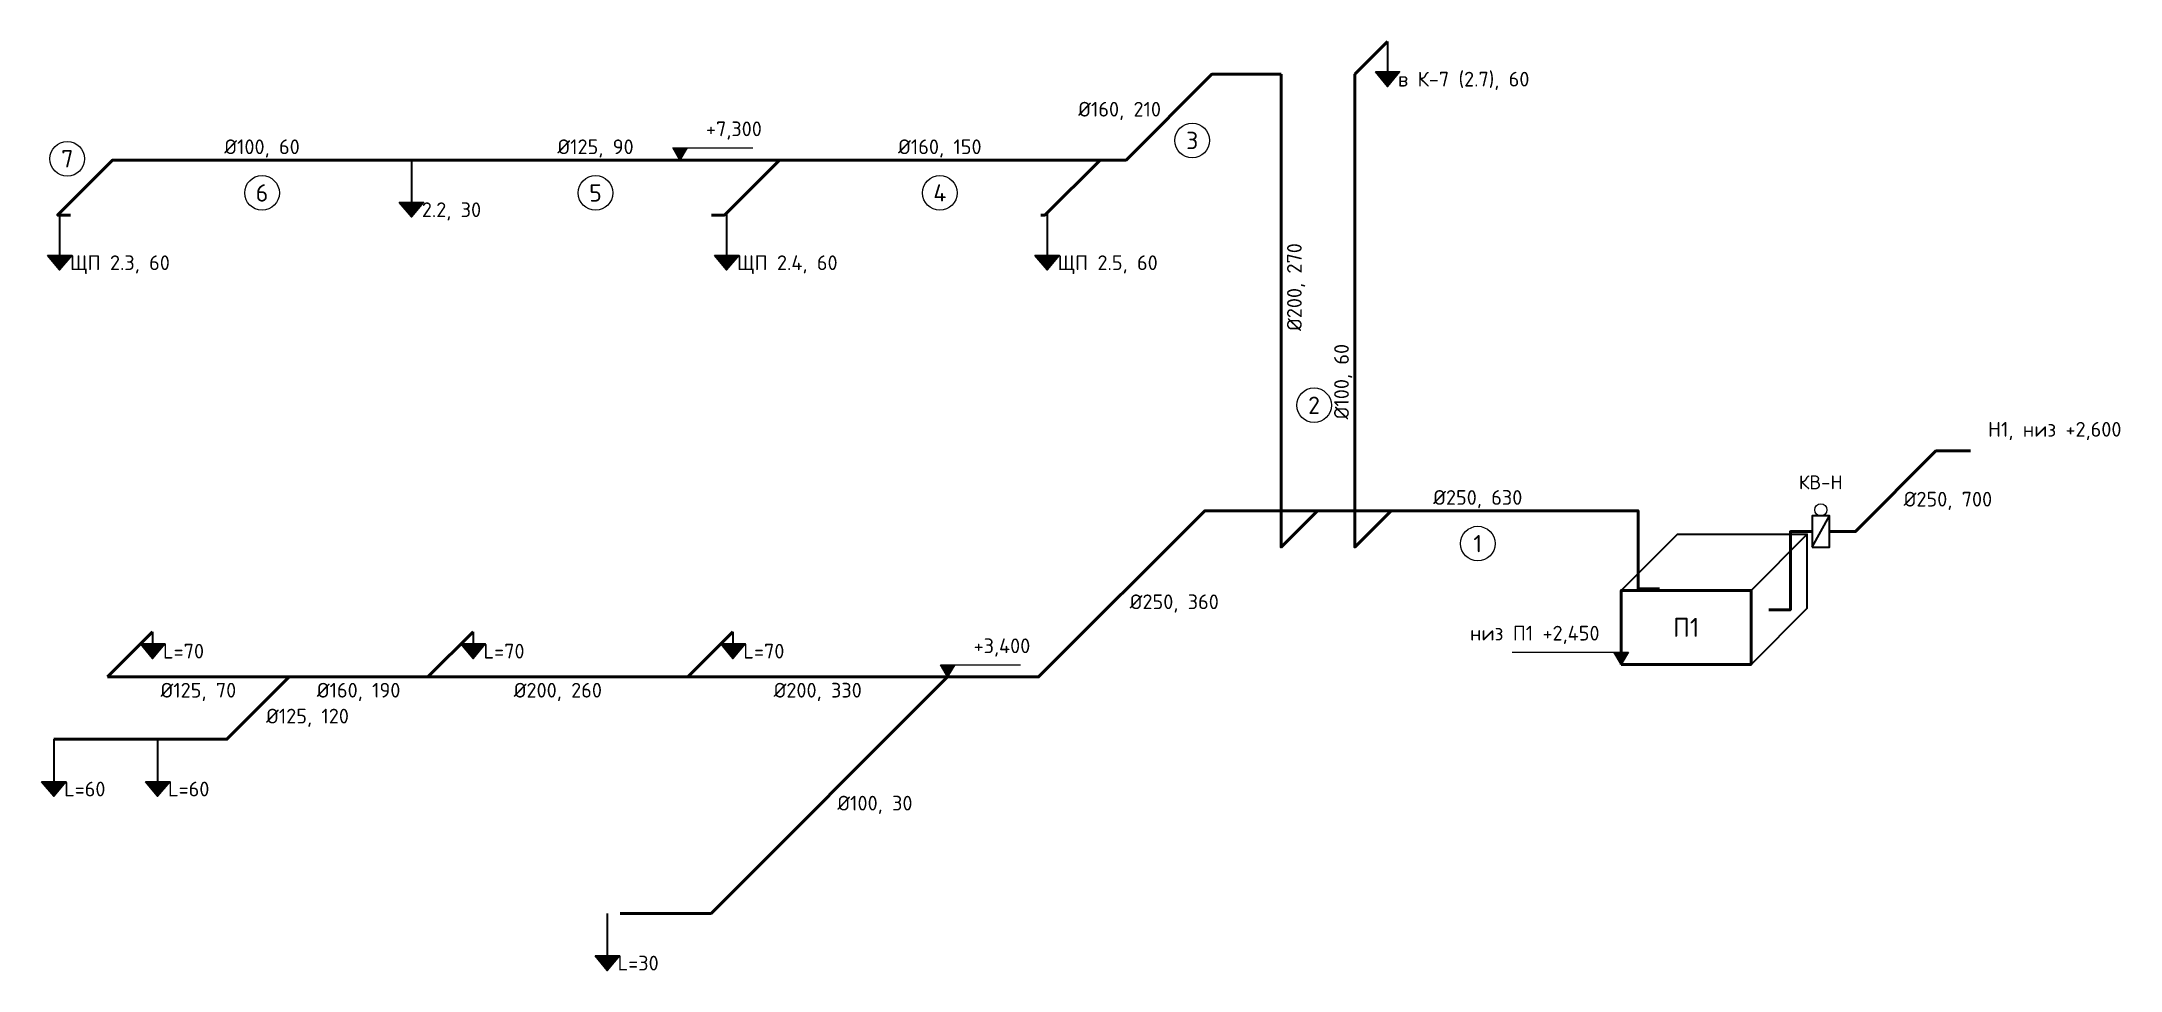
# Model space of a CAD drawing. Header units: millimetres. Extents: x 40026 to 68189, y -59950 to 16148.
# Drawn here: x 44190 to 68189, y 5421 to 16148 of the extents above; entities that cross this region are included whole.
import ezdxf
from ezdxf.enums import TextEntityAlignment as Align

# ---------------------------------------------------------------- set-up
doc = ezdxf.new("R2010")
doc.units = ezdxf.units.MM
for name, color, linetype, lineweight in [('ОВ_марки', 7, 'Continuous', 18), ('ОВ_Н', 3, 'Continuous', 35), ('ОВ_оборуд', 7, 'Continuous', 35), ('ОВ_П', 5, 'Continuous', 35)]:
    doc.layers.add(name, color=color, linetype=linetype, lineweight=lineweight)
doc.styles.add('GOST', font='isocpeur.ttf', dxfattribs={"width": 0.9})

msp = doc.modelspace()

# ---------------------------------------------------------------- texts
at = {"layer": 'ОВ_марки', "style": 'GOST'}
for s, p in [('+7,300', (51860, 15004)), ('+3,400', (54950, 9034))]:
    msp.add_text(s, height=170, dxfattribs=at).set_placement(p, align=Align.BOTTOM_LEFT)
for s, p in [('7', (44486.9, 14794.3)), ('3', (57473.7, 15006.3)), ('6', (46735, 14400)), ('5', (50585, 14400)), ('4', (54560, 14400)), ('2', (58880, 11948)), ('1', (60770, 10350))]:
    msp.add_text(s, height=200, dxfattribs=at).set_placement(p, align=Align.MIDDLE_CENTER)
msp.add_text('низ П1 +2,450', height=170, dxfattribs=at).set_placement((62176, 9180), align=Align.BOTTOM_RIGHT)
at = {"layer": 'ОВ_Н', "style": 'GOST'}
for s, p in [('Н1, низ +2,600', (66660, 11670)), ('Ø250, 700', (65686.8, 10863.2))]:
    msp.add_text(s, height=170, dxfattribs=at).set_placement(p, align=Align.MIDDLE_LEFT)
msp.add_text('КВ-Н', height=160, dxfattribs=at).set_placement((64730, 10930), align=Align.BOTTOM_CENTER)
at = {"layer": 'ОВ_оборуд', "style": 'GOST'}
msp.add_text('П1', height=220, dxfattribs=at).set_placement((63176, 9383), align=Align.MIDDLE_CENTER)
at = {"layer": 'ОВ_П', "style": 'GOST'}
for s, p in [('в К-7 (2.7), 60', (59848, 15714)), ('2.2, 30', (48580, 14206)), ('ЩП 2.3, 60', (44518, 13594)), ('ЩП 2.4, 60', (52218, 13594)), ('ЩП 2.5, 60', (55918, 13594)), ('Ø250, 360', (56751.8, 9678.2)), ('L=70', (45592, 9108)), ('L=70', (49292, 9108)), ('L=70', (52292, 9108)), ('Ø125, 120', (46781.8, 8358.2)), ('L=60', (44450, 7516)), ('L=60', (45650, 7516)), ('Ø100, 30', (53376.8, 7353.2)), ('L=30', (50840, 5506))]:
    msp.add_text(s, height=170, dxfattribs=at).set_placement(p, align=Align.MIDDLE_LEFT)
msp.add_text('Ø160, 210', height=170, dxfattribs=at).set_placement((57113.2, 15366.8), align=Align.MIDDLE_RIGHT)
for s, rotation, p in [('Ø100, 60', 360, (46735, 14933)), ('Ø125, 90', 360, (50585, 14933)), ('Ø160, 150', 360, (54560, 14933)), ('Ø200, 270', 90, (58653, 13313)), ('Ø100, 60', 90, (59197, 12221)), ('Ø250, 630', 360, (60770, 10883)), ('Ø125, 70', 360, (46000, 8657)), ('Ø160, 190', 360, (47850, 8657)), ('Ø200, 260', 360, (50150, 8657)), ('Ø200, 330', 360, (53150, 8657))]:
    msp.add_text(s, height=170, rotation=rotation, dxfattribs=at).set_placement(p, align=Align.MIDDLE_CENTER)

# ---------------------------------------------------------------- hatches: boundary and pattern name
at = {"layer": 'ОВ_марки'}
for points in [[(51560, 14780), (51476, 14920), (51644, 14920)], [(54650, 8810), (54566, 8950), (54734, 8950)], [(62426, 8956), (62342, 9096), (62510, 9096)]]:
    msp.add_hatch(color=7, dxfattribs=at).paths.add_polyline_path(points)
at = {"layer": 'ОВ_П'}
for points in [[(59588, 15798), (59868, 15798), (59728, 15630)], [(48320, 14290), (48600, 14290), (48460, 14122)], [(44258, 13678), (44538, 13678), (44398, 13510)], [(51958, 13678), (52238, 13678), (52098, 13510)], [(55658, 13678), (55938, 13678), (55798, 13510)], [(45332, 9192), (45612, 9192), (45472, 9024)], [(49032, 9192), (49312, 9192), (49172, 9024)], [(52032, 9192), (52312, 9192), (52172, 9024)], [(44190, 7600), (44470, 7600), (44330, 7432)], [(45390, 7600), (45670, 7600), (45530, 7432)], [(50580, 5590), (50860, 5590), (50720, 5422)]]:
    msp.add_hatch(color=5, dxfattribs=at).paths.add_polyline_path(points)

# ---------------------------------------------------------------- linework, layer by layer
at = {"layer": 'ОВ_марки'}
for points in [[(51560, 14780), (51476, 14920), (51644, 14920)], [(54650, 8810), (54566, 8950), (54734, 8950)], [(62426, 8956), (62342, 9096), (62510, 9096)]]:
    msp.add_lwpolyline(points, close=True, dxfattribs=at)
for points in [[(51476, 14920), (52400, 14920)], [(54566, 8950), (55490, 8950)], [(61166, 9096), (62510, 9096)]]:
    msp.add_lwpolyline(points, dxfattribs=at)
for centre in [(57473.7, 15006.3), (44486.9, 14794.3), (46735, 14400), (50585, 14400), (54560, 14400), (58880, 11948), (60770, 10350)]:
    msp.add_circle(centre, 200, dxfattribs=at)
at = {"layer": 'ОВ_Н', "lineweight": 50}
msp.add_lwpolyline([(66460, 11420), (66060, 11420), (65130, 10490), (64380, 10490), (64380, 9587), (64130, 9587)], dxfattribs=at)
at = {"layer": 'ОВ_оборуд', "lineweight": 35}
for points in [[(62426, 9810), (63074, 10458), (64574, 10458), (63926, 9810)], [(63926, 8956), (64574, 9604), (64574, 10458)]]:
    msp.add_lwpolyline(points, dxfattribs=at)
at = {"layer": 'ОВ_оборуд', "lineweight": 50}
msp.add_lwpolyline([(62426, 8956), (63926, 8956), (63926, 9810), (62426, 9810)], close=True, dxfattribs=at)
at = {"layer": 'ОВ_П', "lineweight": 50}
for points in [[(59350, 15770), (59728, 16148)], [(58500, 15770), (57700, 15770), (56710, 14780), (56410, 14780)], [(58920, 10730), (58500, 10310), (58500, 15770)], [(59770, 10730), (59350, 10310), (59350, 15770)], [(48460, 14780), (45010, 14780), (44374, 14144), (44524, 14144)], [(52710, 14780), (48460, 14780)], [(52710, 14780), (52074, 14144), (51924, 14144)], [(56410, 14780), (52710, 14780)], [(56410, 14780), (55774, 14144), (55724, 14144)], [(58920, 10730), (57620, 10730), (55700, 8810), (54650, 8810)], [(62870, 9827), (62620, 9827), (62620, 10730), (58920, 10730)], [(44950, 8810), (45472, 9332)], [(48650, 8810), (49172, 9332)], [(51650, 8810), (52172, 9332)], [(47050, 8810), (44950, 8810)], [(47050, 8810), (46330, 8090), (45530, 8090)], [(48650, 8810), (47050, 8810)], [(51650, 8810), (48650, 8810)], [(54650, 8810), (51920, 6080), (50870, 6080)], [(54650, 8810), (51650, 8810)], [(45530, 8090), (44330, 8090)]]:
    msp.add_lwpolyline(points, dxfattribs=at)
at = {"layer": 'ОВ_П', "lineweight": 35}
for points in [[(59728, 16148), (59728, 15798)], [(48460, 14780), (48460, 14290)], [(44398, 14168), (44398, 13678)], [(52098, 14168), (52098, 13678)], [(55798, 14168), (55798, 13678)], [(45472, 9332), (45472, 9192)], [(49172, 9332), (49172, 9192)], [(52172, 9332), (52172, 9192)], [(44330, 8090), (44330, 7600)], [(45530, 8090), (45530, 7600)], [(50720, 6080), (50720, 5590)]]:
    msp.add_lwpolyline(points, dxfattribs=at)
at = {"layer": 'ОВ_П'}
for points in [[(59588, 15798), (59868, 15798), (59728, 15630)], [(48320, 14290), (48600, 14290), (48460, 14122)], [(44258, 13678), (44538, 13678), (44398, 13510)], [(51958, 13678), (52238, 13678), (52098, 13510)], [(55658, 13678), (55938, 13678), (55798, 13510)], [(45332, 9192), (45612, 9192), (45472, 9024)], [(49032, 9192), (49312, 9192), (49172, 9024)], [(52032, 9192), (52312, 9192), (52172, 9024)], [(44190, 7600), (44470, 7600), (44330, 7432)], [(45390, 7600), (45670, 7600), (45530, 7432)], [(50580, 5590), (50860, 5590), (50720, 5422)]]:
    msp.add_lwpolyline(points, close=True, dxfattribs=at)

msp.set_redraw_order([(e.dxf.handle, doc.entitydb.next_handle()) for e in msp.query("TEXT MTEXT ATTDEF DIMENSION ARC_DIMENSION")])  # texts and dimensions are drawn at this point

# ---------------------------------------------------------------- next in the draw order: wipeouts: each hides what was drawn before it
msp.add_wipeout([(64630, 10310), (64830, 10310), (64830, 10670), (64630, 10670)])

# ---------------------------------------------------------------- next in the draw order: linework, layer by layer
at = {"layer": 'ОВ_Н', "lineweight": 35}
msp.add_lwpolyline([(64630, 10310), (64830, 10310), (64830, 10670), (64630, 10670)], close=True, dxfattribs=at)
msp.add_lwpolyline([(64630, 10310), (64830, 10670)], dxfattribs=at)
at = {"layer": 'ОВ_Н', "lineweight": 25}
msp.add_circle((64730, 10740), 70, dxfattribs=at)

doc.saveas('drawing.dxf')
